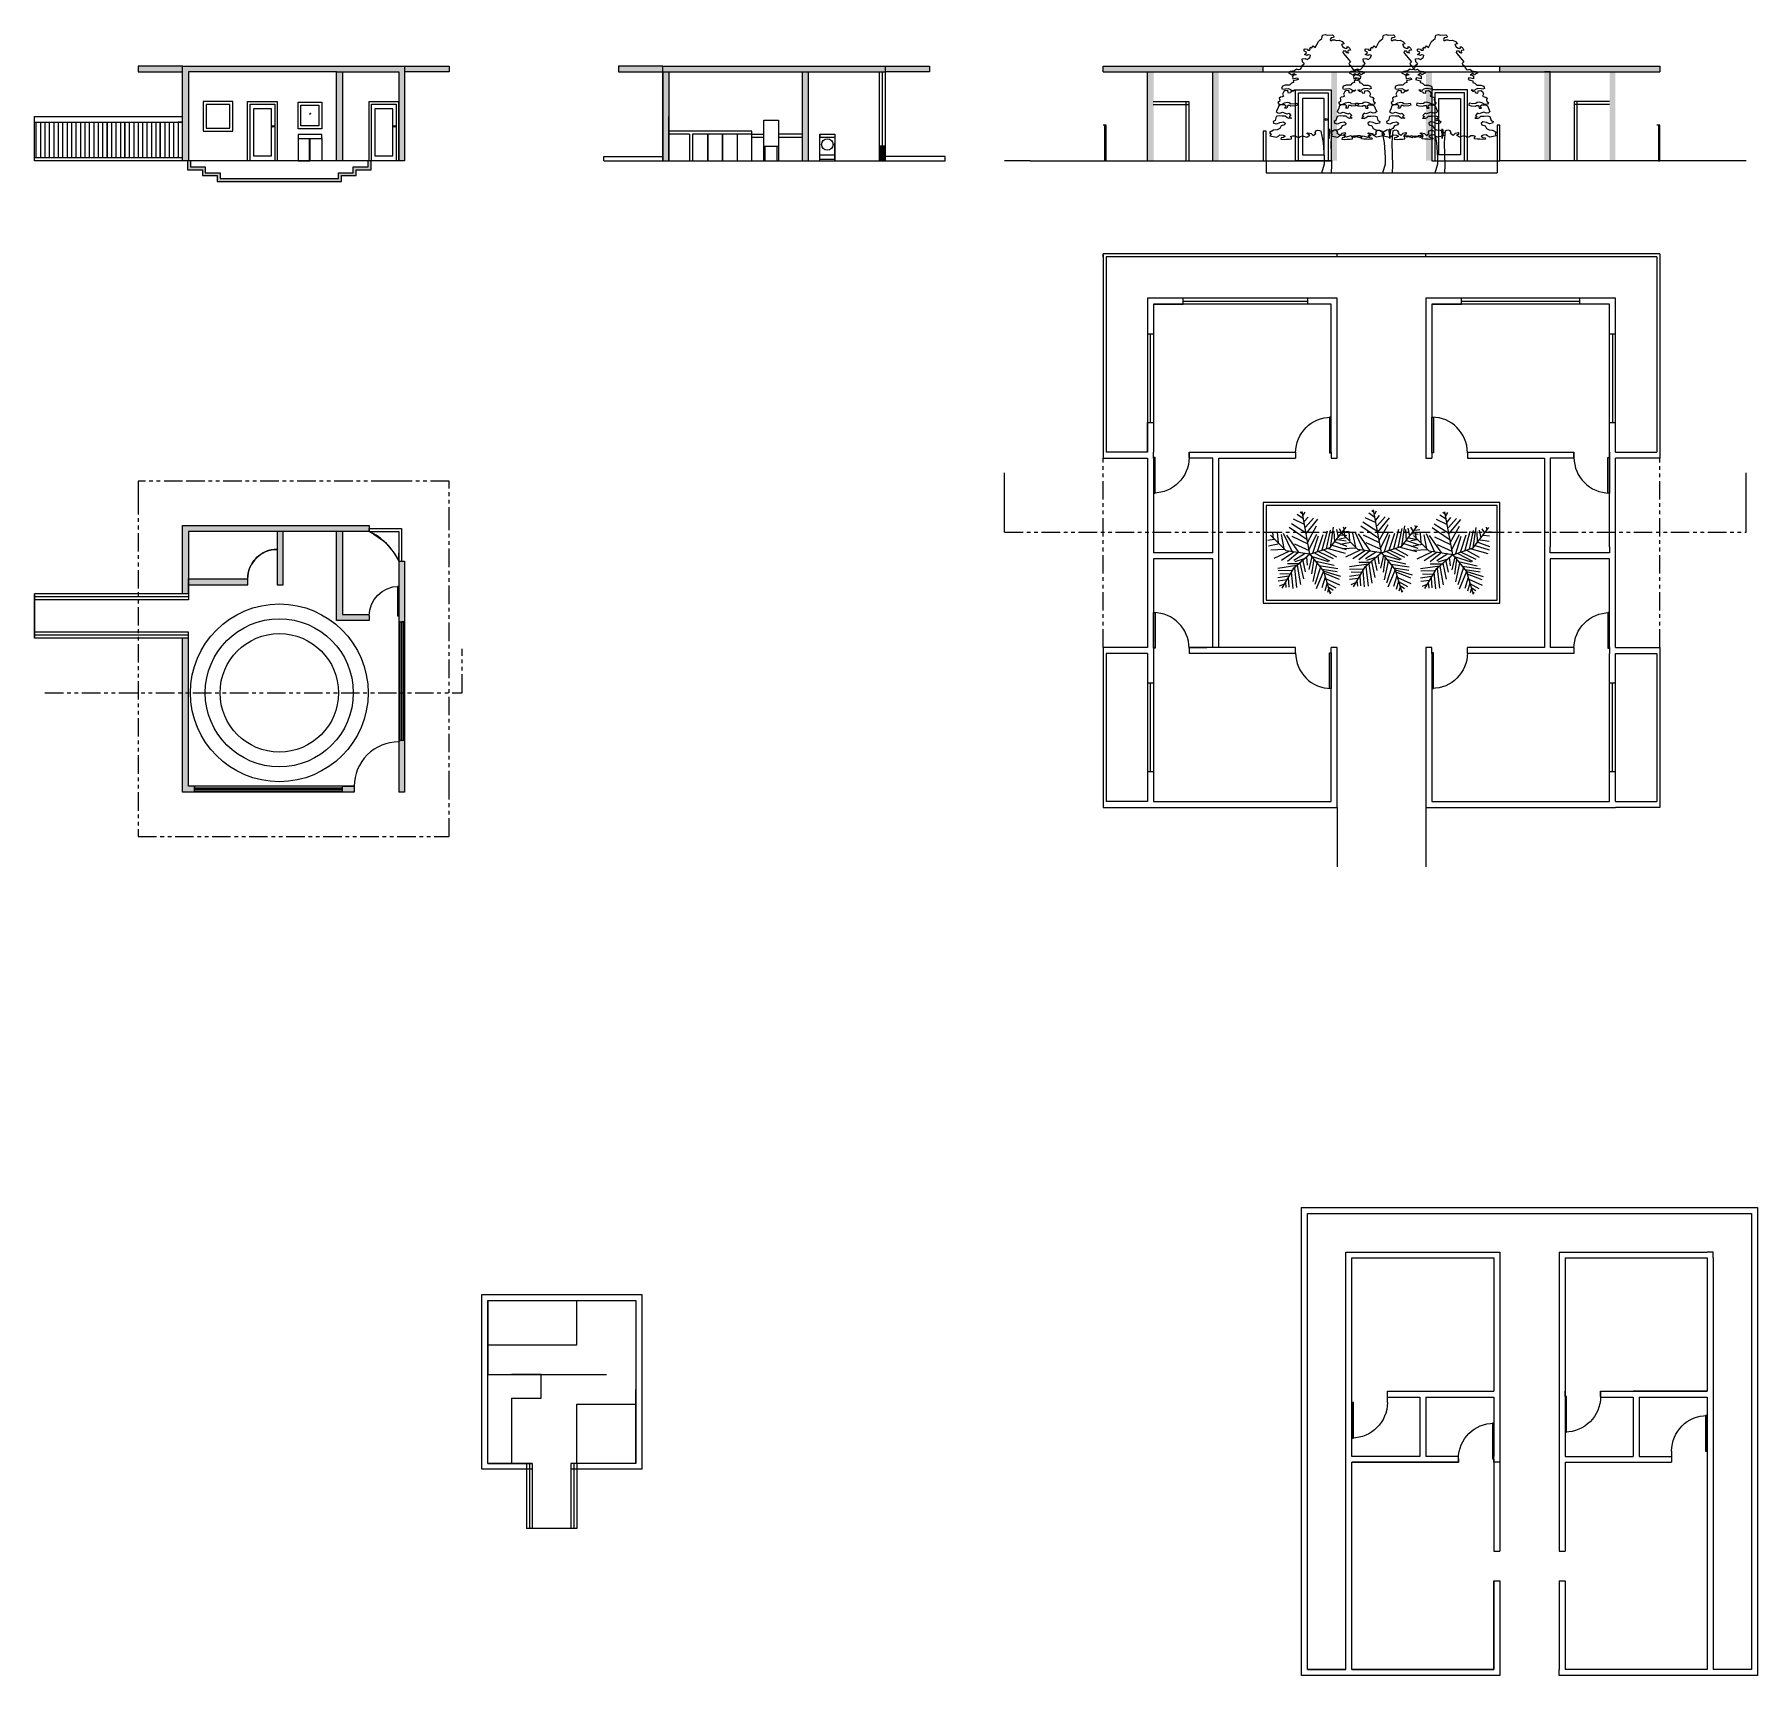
# Model space of a CAD drawing. Header units: metres. Extents: x 14 to 126, y -22 to 33.
# Drawn here: x 14.4 to 72.6, y -22.5 to 32.9 of the extents above; entities that cross this region are included whole.
import ezdxf

# ---------------------------------------------------------------- set-up
doc = ezdxf.new("R2010")
doc.units = ezdxf.units.M
doc.header["$MEASUREMENT"] = 0
doc.linetypes.add('PHANTOM2', pattern=[1.25, 0.625, -0.125, 0.125, -0.125, 0.125, -0.125])

# ---------------------------------------------------------------- blocks, each defined once
blk = doc.blocks.new('*U4')
for p, q in [((0, 0), (0, -6)), ((40, 0), (40, -6))]:
    blk.add_line(p, q)
blk.add_lwpolyline([(0, 0), (0, 40), (1.75, 40), (1.75, 0)], close=True)
blk.add_arc((0, 0), 40, 0, 90)
blk = doc.blocks.new('*U5')
for p, q in [((0, 0), (0, -4)), ((40, 0), (40, -4))]:
    blk.add_line(p, q)
blk.add_lwpolyline([(0, 0), (0, 40), (1.75, 40), (1.75, 0)], close=True)
blk.add_arc((0, 0), 40, 0, 90)
blk = doc.blocks.new('*U7')
for p, q in [((0, 0), (0, -6)), ((40, 0), (40, -6))]:
    blk.add_line(p, q)
blk.add_lwpolyline([(0, 0), (0, 40), (1.75, 40), (1.75, 0)], close=True)
blk.add_arc((0, 0), 40, 0, 90)
blk = doc.blocks.new('*U9')
blk.add_lwpolyline([(3.1, 0), (0.1, 0), (0.1, 72), (36.1, 72), (36.1, 0), (33.1, 0)])
for points in [[(33.1, 69), (33.1, 0), (3.1, 0), (3.1, 69)], [(29.1, 6), (29.1, 63), (7.1, 63), (7.1, 6)]]:
    blk.add_lwpolyline(points, close=True)
blk.add_circle((31.1, 42), 1)
blk = doc.blocks.new('*U11')
blk.add_lwpolyline([(3.1, 0), (0.1, 0), (0.1, 72), (36.1, 72), (36.1, 0), (33.1, 0)])
for points in [[(33.1, 69), (33.1, 0), (3.1, 0), (3.1, 69)], [(29.1, 6), (29.1, 63), (7.1, 63), (7.1, 6)]]:
    blk.add_lwpolyline(points, close=True)
blk.add_circle((31.1, 42), 1)
blk = doc.blocks.new('*U13')
for p, q in [((-7.288, 39.707), (-21.778, 46.673)), ((-8.737, 47.138), (-17.069, 52.711)), ((-10.186, 53.64), (-13.084, 55.962)), ((0, 0), (-10.5, 57)), ((-9.099, 51.782), (-6.563, 55.962)), ((-7.65, 43.423), (-2.578, 49.46)), ((-5.839, 35.992), (4.667, 48.067)), ((-5.114, 27.632), (10.463, 46.673)), ((-31.5, 4.5), (-52.5, 25.5)), ((-48.585, 21.131), (-49.309, 29.026)), ((-43.513, 28.561), (-42.427, 15.558)), ((-38.442, 26.239), (-34.819, 7.663)), ((-35.544, 28.097), (-24.314, 3.947)), ((-14.533, 2.09), (-30.834, 25.31)), ((-3.665, 19.273), (-27.574, 35.527)), ((-5.114, 28.097), (-24.676, 40.636)), ((-24.314, 23.917), (-2.941, 13.7)), ((-2.941, 16.486), (8.652, 37.85)), ((-1.129, 6.734), (9.014, 26.704)), ((3.942, 1.625), (11.187, 24.381)), ((10.101, 3.483), (17.708, 26.239)), ((16.259, 5.805), (23.142, 31.348)), ((22.055, 7.198), (27.489, 32.277)), ((27, 9), (48, 36)), ((27.127, 9.056), (31.112, 35.992)), ((31.836, 30.883), (32.561, 16.486)), ((35.096, 32.741), (37.27, 22.524)), ((38.719, 34.134), (41.979, 28.561)), ((40.53, 25.775), (48.862, 24.846)), ((43.791, 29.954), (51.036, 30.883)), ((44.153, 36.456), (45.239, 32.741)), ((-47.498, 19.737), (-55.83, 18.344)), ((-40.615, 13.7), (-55.105, 10.913)), ((-33.37, 6.269), (-52.207, 5.34)), ((-28.299, 3.483), (-47.86, -5.805)), ((-21.416, 3.018), (-38.079, -8.128)), ((0, 0), (-31.5, 4.5)), ((-15.982, 2.09), (-30.11, -9.521)), ((0, 0), (-22.5, -19.5)), ((-6.563, 1.161), (-21.416, -8.128)), ((-20.691, 13.7), (-1.129, 4.876)), ((0, 0), (27, 9)), ((0, 0), (18, -22.5)), ((6.478, 1.625), (26.04, -8.592)), ((11.187, 3.483), (30.749, -5.805)), ((18.07, 5.805), (35.096, -3.483)), ((24.229, 7.663), (46.688, 1.625)), ((29.662, 12.307), (48.137, 6.269)), ((33.285, 16.486), (48.862, 10.913)), ((36.183, 19.737), (48.137, 17.88)), ((-17.431, -15.094), (-42.789, -18.809)), ((-24.314, -21.596), (-42.427, -22.06)), ((-22.5, -19.5), (-37.5, -45)), ((-15.257, -12.772), (-30.11, -12.772)), ((-20.691, -18.345), (-17.793, -44.352)), ((-6.563, -5.805), (-19.967, -9.985)), ((-17.069, -15.094), (-12.721, -40.172)), ((-13.446, -11.378), (-8.737, -32.741)), ((-9.461, -8.592), (-6.201, -23.453)), ((-4.752, -3.483), (-3.665, -14.629)), ((2.493, -3.019), (-1.491, -20.202)), ((1.769, -2.555), (24.229, -9.521)), ((5.029, -6.27), (2.131, -25.775)), ((9.014, -11.378), (3.58, -35.992)), ((14.085, -16.951), (6.478, -40.172)), ((7.565, -9.056), (32.198, -14.629)), ((18.07, -22.524), (8.289, -45.745)), ((12.274, -15.094), (36.907, -18.809)), ((16.259, -19.738), (36.183, -22.989)), ((18, -22.5), (27, -52.5)), ((18.433, -22.524), (40.53, -29.026)), ((-28.299, -29.026), (-42.789, -31.348)), ((-30.834, -34.135), (-42.427, -35.528)), ((-34.457, -39.708), (-40.978, -42.494)), ((-26.849, -26.24), (-40.253, -25.775)), ((-32.646, -36.921), (-31.921, -44.352)), ((-29.023, -30.884), (-27.936, -43.887)), ((-25.038, -23.918), (-22.865, -45.281)), ((20.244, -30.419), (15.897, -44.816)), ((19.157, -25.311), (38.719, -33.206)), ((22.78, -37.85), (19.519, -48.532)), ((21.331, -32.741), (39.081, -40.636)), ((22.78, -38.314), (34.372, -44.816)), ((24.591, -45.745), (23.142, -50.854)), ((24.591, -43.423), (30.749, -47.603)), ((26.764, -49.925), (28.213, -50.854))]:
    blk.add_line(p, q)
blk = doc.blocks.new('*U15')
for p, q in [((-185.1152, 1008.5578), (-553.1612, 1185.4942)), ((-221.9198, 1197.3052), (-433.5526, 1338.8594)), ((-258.7244, 1362.456), (-332.3336, 1421.4348)), ((0, 0), (-266.7, 1447.8)), ((-231.1146, 1315.2628), (-166.7002, 1421.4348)), ((-194.31, 1102.9442), (-65.4812, 1256.284)), ((-148.3106, 914.1968), (118.5418, 1220.9018)), ((-129.8956, 701.8528), (265.7602, 1185.4942)), ((-800.1, 114.3), (-1333.5, 647.7)), ((-1234.059, 536.7274), (-1252.4486, 737.2604)), ((-1105.2302, 725.4494), (-1077.6458, 395.1732)), ((-976.4268, 666.4706), (-884.4026, 194.6402)), ((-902.8176, 713.6638), (-617.5756, 100.2538)), ((-369.1382, 53.086), (-783.1836, 642.874)), ((-93.091, 489.5342), (-700.3796, 902.3858)), ((-129.8956, 713.6638), (-626.7704, 1032.1544)), ((-617.5756, 607.4918), (-74.7014, 347.98)), ((-74.7014, 418.7444), (219.7608, 961.39)), ((-28.6766, 171.0436), (228.9556, 678.2816)), ((100.1268, 41.275), (284.1498, 619.2774)), ((256.5654, 88.4682), (449.7832, 666.4706)), ((412.9786, 147.447), (587.8068, 796.2392)), ((560.197, 182.8292), (698.2206, 819.8358)), ((685.8, 228.6), (1219.2, 914.4)), ((689.0258, 230.0224), (790.2448, 914.1968)), ((808.6344, 784.4282), (827.0494, 418.7444)), ((891.4384, 831.6214), (946.658, 572.1096)), ((983.4626, 867.0036), (1066.2666, 725.4494)), ((1029.462, 654.685), (1241.0948, 631.0884)), ((1112.2914, 760.8316), (1296.3144, 784.4282)), ((1121.4862, 925.9824), (1149.0706, 831.6214)), ((-1206.4492, 501.3198), (-1418.082, 465.9376)), ((-1031.621, 347.98), (-1399.667, 277.1902)), ((-847.598, 159.2326), (-1326.0578, 135.636)), ((-718.7946, 88.4682), (-1215.644, -147.447)), ((-543.9664, 76.6572), (-967.2066, -206.4512)), ((0, 0), (-800.1, 114.3)), ((-405.9428, 53.086), (-764.794, -241.8334)), ((0, 0), (-571.5, -495.3)), ((-166.7002, 29.4894), (-543.9664, -206.4512)), ((-525.5514, 347.98), (-28.6766, 123.8504)), ((0, 0), (685.8, 228.6)), ((0, 0), (457.2, -571.5)), ((164.5412, 41.275), (661.416, -218.2368)), ((284.1498, 88.4682), (781.0246, -147.447)), ((458.978, 147.447), (891.4384, -88.4682)), ((615.4166, 194.6402), (1185.8752, 41.275)), ((753.4148, 312.5978), (1222.6798, 159.2326)), ((845.439, 418.7444), (1241.0948, 277.1902)), ((919.0482, 501.3198), (1222.6798, 454.152)), ((-442.7474, -383.3876), (-1086.8406, -477.7486)), ((-617.5756, -548.5384), (-1077.6458, -560.324)), ((-571.5, -495.3), (-952.5, -1143)), ((-387.5278, -324.4088), (-764.794, -324.4088)), ((-525.5514, -465.963), (-451.9422, -1126.5408)), ((-166.7002, -147.447), (-507.1618, -253.619)), ((-433.5526, -383.3876), (-323.1134, -1020.3688)), ((-341.5284, -289.0012), (-221.9198, -831.6214)), ((-240.3094, -218.2368), (-157.5054, -595.7062)), ((-120.7008, -88.4682), (-93.091, -371.5766)), ((63.3222, -76.6826), (-37.8714, -513.1308)), ((44.9326, -64.897), (615.4166, -241.8334)), ((127.7366, -159.258), (54.1274, -654.685)), ((228.9556, -289.0012), (90.932, -914.1968)), ((357.759, -430.5554), (164.5412, -1020.3688)), ((192.151, -230.0224), (817.8292, -371.5766)), ((458.978, -572.1096), (210.5406, -1161.923)), ((311.7596, -383.3876), (937.4378, -477.7486)), ((412.9786, -501.3452), (919.0482, -583.9206)), ((457.2, -571.5), (685.8, -1333.5)), ((468.1982, -572.1096), (1029.462, -737.2604)), ((-718.7946, -737.2604), (-1086.8406, -796.2392)), ((-783.1836, -867.029), (-1077.6458, -902.4112)), ((-875.2078, -1008.5832), (-1040.8412, -1079.3476)), ((-681.9646, -666.496), (-1022.4262, -654.685)), ((-829.2084, -937.7934), (-810.7934, -1126.5408)), ((-737.1842, -784.4536), (-709.5744, -1114.7298)), ((-635.9652, -607.5172), (-580.771, -1150.1374)), ((514.1976, -772.6426), (403.7838, -1138.3264)), ((486.5878, -642.8994), (983.4626, -843.4324)), ((578.612, -961.39), (495.7826, -1232.7128)), ((541.8074, -831.6214), (992.6574, -1032.1544)), ((578.612, -973.1756), (873.0488, -1138.3264)), ((624.6114, -1161.923), (587.8068, -1291.6916)), ((624.6114, -1102.9442), (781.0246, -1209.1162)), ((679.8056, -1268.095), (716.6102, -1291.6916))]:
    blk.add_line(p, q)
blk = doc.blocks.new('*U16')
blk.add_lwpolyline([(3.1, 0), (0.1, 0), (0.1, 72), (36.1, 72), (36.1, 0), (33.1, 0)])
for points in [[(33.1, 69), (33.1, 0), (3.1, 0), (3.1, 69)], [(29.1, 6), (29.1, 63), (7.1, 63), (7.1, 6)]]:
    blk.add_lwpolyline(points, close=True)
blk.add_circle((31.1, 42), 1)
blk = doc.blocks.new('*U17')
blk.add_lwpolyline([(3.1, 0), (0.1, 0), (0.1, 72), (36.1, 72), (36.1, 0), (33.1, 0)])
for points in [[(33.1, 69), (33.1, 0), (3.1, 0), (3.1, 69)], [(29.1, 6), (29.1, 63), (7.1, 63), (7.1, 6)]]:
    blk.add_lwpolyline(points, close=True)
blk.add_circle((31.1, 42), 1)
blk = doc.blocks.new('TREE-11')
for p, q in [((-289, 9457), (-110, 9515)), ((-110, 9515), (45, 9457)), ((-1553, 8510), (-1481, 8525)), ((-1553, 8408), (-1553, 8510)), ((-1529, 8350), (-1553, 8408)), ((-1434, 8321), (-1529, 8350)), ((-1481, 8525), (-1350, 8496)), ((-1386, 8292), (-1434, 8321)), ((-1350, 8496), (-1302, 8423)), ((-1302, 8423), (-1159, 8438)), ((-1195, 8554), (-1088, 8641)), ((-1147, 8496), (-1195, 8554)), ((-1159, 8438), (-1147, 8496)), ((-1088, 8641), (-1040, 8583)), ((-1040, 8583), (-926, 8722)), ((-926, 8722), (-795, 8620)), ((-795, 8620), (-575, 9020)), ((-575, 9020), (-456, 9136)), ((-456, 9136), (-325, 9238)), ((-325, 9238), (-289, 9457)), ((45, 9457), (402, 9486)), ((295, 9282), (247, 9165)), ((247, 9165), (271, 9093)), ((271, 9093), (355, 9093)), ((474, 9296), (295, 9282)), ((355, 9093), (379, 9151)), ((379, 9151), (546, 9136)), ((402, 9486), (498, 9398)), ((498, 9398), (474, 9296)), ((546, 9136), (677, 9107)), ((677, 9107), (856, 9122)), ((856, 9122), (1058, 9020)), ((1201, 8874), (1022, 8831)), ((1022, 8831), (1118, 8656)), ((1058, 9020), (1201, 8874)), ((1118, 8656), (1213, 8598)), ((1130, 8365), (1118, 8263)), ((1309, 8365), (1130, 8365)), ((1213, 8598), (1344, 8554)), ((1380, 8248), (1309, 8365)), ((1344, 8554), (1428, 8598)), ((1368, 8671), (1487, 8656)), ((1428, 8598), (1368, 8671)), ((1487, 8408), (1428, 8321)), ((1428, 8321), (1511, 8234)), ((1487, 8656), (1571, 8569)), ((1642, 8423), (1487, 8408)), ((1571, 8569), (1642, 8423)), ((-1695, 7832), (-1493, 7853)), ((-1667, 7633), (-1695, 7832)), ((-1541, 8146), (-1410, 8234)), ((-1350, 8074), (-1541, 8146)), ((-1493, 7853), (-1325, 7791)), ((-1410, 8234), (-1386, 8292)), ((-1279, 8103), (-1350, 8074)), ((-1325, 7791), (-1225, 7894)), ((-1135, 8088), (-1279, 8103)), ((-1225, 7894), (-1191, 7894)), ((-1135, 8088), (-1191, 7894)), ((1118, 8263), (1189, 8176)), ((1189, 8176), (1273, 8059)), ((1273, 8059), (1635, 7633)), ((1511, 8234), (1380, 8248)), ((-336, 0), (336, 0))]:
    blk.add_line(p, q)
for points in [[(-1667, 7633), (-1560, 7525), (-1611, 7422), (-1711, 7361), (-1762, 7218), (-1862, 7095), (-1946, 7074), (-2081, 7115), (-2215, 7013), (-2349, 6992), (-2500, 6972), (-2618, 6890), (-2618, 6849), (-2550, 6828), (-2399, 6746), (-2265, 6828), (-2114, 6746), (-2215, 6726), (-2349, 6644), (-2332, 6459), (-2148, 6500), (-2013, 6521), (-1963, 6418), (-2114, 6377), (-2299, 6316), (-2282, 6213), (-2433, 6152), (-2567, 6029), (-2685, 6029), (-2853, 6029), (-3054, 5967), (-3104, 5804), (-2987, 5742), (-2869, 5763), (-2634, 5804), (-2483, 5722), (-2399, 5660), (-2181, 5701), (-2282, 5619), (-2467, 5558), (-2483, 5496), (-2634, 5476), (-2668, 5558), (-2651, 5640), (-2836, 5660), (-2953, 5578), (-3037, 5414), (-2970, 5271), (-3071, 5230), (-3188, 5189), (-3272, 5127), (-3239, 5004), (-3255, 4902), (-3373, 4820), (-3306, 4717), (-3121, 4697), (-2903, 4799), (-2718, 4861), (-2584, 4820), (-2500, 4758), (-2299, 4738), (-2047, 4779), (-2013, 4656), (-2181, 4594), (-2467, 4574), (-2550, 4635), (-2685, 4615), (-2735, 4451), (-2886, 4431), (-2853, 4513), (-2802, 4574), (-2903, 4676), (-3171, 4676), (-3306, 4594), (-3390, 4369), (-3473, 4205), (-3373, 4123), (-3239, 4103), (-3054, 4164), (-2853, 4103), (-2718, 4041), (-2618, 4103), (-2467, 3939), (-2584, 3836), (-2433, 3754), (-2618, 3734), (-2752, 3795), (-2853, 3898), (-3071, 3898), (-3272, 3918), (-3390, 3898), (-3473, 3857), (-3557, 3590), (-3692, 3529), (-3658, 3406), (-3440, 3365), (-3239, 3447), (-2987, 3508), (-2869, 3406), (-2903, 3303), (-3138, 3221), (-3239, 3037), (-3406, 2955), (-3658, 2935), (-3943, 2771), (-3826, 2668), (-3910, 2545), (-3692, 2484), (-3457, 2443), (-3306, 2525), (-3222, 2607), (-3004, 2586)], [(1635, 7633), (1528, 7525), (1578, 7422), (1679, 7361), (1729, 7218), (1830, 7095), (1914, 7074), (2048, 7115), (2182, 7013), (2316, 6992), (2467, 6972), (2585, 6890), (2585, 6849), (2518, 6828), (2367, 6746), (2233, 6828), (2081, 6746), (2182, 6726), (2316, 6644), (2300, 6459), (2115, 6500), (1981, 6521), (1930, 6418), (2081, 6377), (2266, 6316), (2249, 6213), (2400, 6152), (2535, 6029), (2652, 6029), (2820, 6029), (3021, 5967), (3072, 5804), (2954, 5742), (2837, 5763), (2602, 5804), (2451, 5722), (2367, 5660), (2149, 5701), (2249, 5619), (2434, 5558), (2451, 5496), (2602, 5476), (2635, 5558), (2619, 5640), (2803, 5660), (2921, 5578), (3005, 5414), (2937, 5271), (3038, 5230), (3156, 5189), (3239, 5127), (3206, 5004), (3223, 4902), (3340, 4820), (3273, 4717), (3088, 4697), (2870, 4799), (2686, 4861), (2551, 4820), (2467, 4758), (2266, 4738), (2014, 4779), (1981, 4656), (2149, 4594), (2434, 4574), (2518, 4635), (2652, 4615), (2702, 4451), (2853, 4431), (2820, 4513), (2770, 4574), (2870, 4676), (3139, 4676), (3273, 4594), (3357, 4369), (3441, 4205), (3340, 4123), (3206, 4103), (3021, 4164), (2820, 4103), (2686, 4041), (2585, 4103), (2434, 3939), (2551, 3836), (2400, 3754), (2585, 3734), (2719, 3795), (2820, 3898), (3038, 3898), (3239, 3918), (3357, 3898), (3441, 3857), (3525, 3590), (3659, 3529), (3625, 3406), (3407, 3365), (3206, 3447), (2954, 3508), (2837, 3406), (2870, 3303), (3105, 3221), (3206, 3037), (3374, 2955), (3625, 2935), (3911, 2771), (3793, 2668), (3877, 2545), (3659, 2484), (3424, 2443), (3273, 2525), (3189, 2607), (2971, 2586)], [(-3004, 2586), (-2869, 2504), (-2987, 2422), (-3138, 2402), (-3155, 2299), (-2936, 2279), (-2785, 2299), (-2584, 2299), (-2416, 2320), (-2416, 2422), (-2483, 2484), (-2332, 2545), (-2164, 2545), (-2064, 2463), (-1913, 2422), (-1829, 2484), (-1678, 2525), (-1376, 2443), (-1158, 2586), (-1359, 2689), (-1292, 2750), (-1074, 2689), (-939, 2566), (-755, 2689), (-805, 2771), (-738, 2873), (-620, 2935), (-486, 2914), (-379, 2869)], [(-336, 0), (-153, 607), (-153, 1042), (-219, 2073), (-379, 2869)], [(336, 0), (358, 526), (336, 1232), (314, 2073), (371, 2895)], [(2971, 2586), (2837, 2504), (2954, 2422), (3105, 2402), (3122, 2299), (2904, 2279), (2753, 2299), (2551, 2299), (2384, 2320), (2384, 2422), (2451, 2484), (2300, 2545), (2132, 2545), (2031, 2463), (1880, 2422), (1796, 2484), (1645, 2525), (1343, 2443), (1125, 2586), (1326, 2689), (1259, 2750), (1041, 2689), (907, 2566), (722, 2689), (772, 2771), (705, 2873), (588, 2935), (454, 2914), (346, 2869)]]:
    blk.add_lwpolyline(points)
blk.add_lwpolyline([(92, 2860), (158, 2344), (225, 2941), (136, 2996)], close=True)

msp = doc.modelspace()

# ---------------------------------------------------------------- hatches: boundary and pattern name
h = msp.add_hatch(color=256)
h.dxf.hatch_style = 1
h.paths.add_polyline_path([(28.446, 31.844), (26.946, 31.844), (26.946, 31.644), (28.446, 31.644)])
h.paths.add_polyline_path([(19.446, 31.844), (17.946, 31.844), (17.946, 31.644), (19.446, 31.644)])
h.paths.add_polyline_path([(35.672, 31.844), (34.172, 31.844), (34.172, 31.644), (35.672, 31.644)])
h.paths.add_polyline_path([(44.672, 31.844), (43.172, 31.844), (43.172, 31.644), (44.672, 31.644)])
h = msp.add_hatch(color=256)
h.dxf.hatch_style = 1
h.paths.add_polyline_path([(26.946, 31.844), (19.646, 31.844), (19.446, 31.844), (19.446, 31.644), (19.446, 28.644), (19.646, 28.644), (19.646, 31.144), (19.646, 31.644), (24.646, 31.644), (26.746, 31.644), (26.746, 28.644), (26.946, 28.644)])
h = msp.add_hatch(color=256)
h.dxf.hatch_style = 1
h.paths.add_polyline_path([(24.846, 31.644), (24.646, 31.644), (24.646, 28.644), (24.846, 28.644)])
h = msp.add_hatch(color=256)
h.dxf.hatch_style = 1
h.paths.add_polyline_path([(43.172, 31.844), (35.672, 31.844), (35.672, 31.644), (43.172, 31.644)])
h.paths.add_polyline_path([(40.572, 31.644), (40.372, 31.644), (40.372, 28.644), (40.572, 28.644)])
h.paths.add_polyline_path([(35.872, 31.644), (35.672, 31.644), (35.672, 28.644), (35.872, 28.644)])
h = msp.add_hatch(color=256)
h.dxf.hatch_style = 1
h.paths.add_polyline_path([(69.338, 31.844), (63.938, 31.844), (63.938, 31.644), (69.338, 31.644)])
h.paths.add_polyline_path([(55.938, 31.844), (50.538, 31.844), (50.538, 31.644), (50.638, 31.644), (55.938, 31.644)])
h = msp.add_hatch(color=256)
h.dxf.hatch_style = 1
h.paths.add_polyline_path([(52.238, 31.644), (52.038, 31.644), (52.038, 28.644), (52.238, 28.644)])
h.paths.add_polyline_path([(54.438, 31.644), (54.238, 31.644), (54.238, 28.644), (54.438, 28.644)])
h.paths.add_polyline_path([(67.838, 31.644), (67.638, 31.644), (67.638, 28.644), (67.838, 28.644)])
h.paths.add_polyline_path([(65.638, 31.644), (65.438, 31.644), (65.438, 28.644), (65.638, 28.644)])
h = msp.add_hatch(color=256)
h.dxf.hatch_style = 1
h.paths.add_polyline_path([(58.438, 31.644), (58.238, 31.644), (58.238, 28.644), (58.438, 28.644)])
h.paths.add_polyline_path([(61.638, 31.644), (61.438, 31.644), (61.438, 28.644), (61.638, 28.644)])
h = msp.add_hatch(color=256)
h.dxf.hatch_style = 1
h.paths.add_polyline_path([(43.172, 29.144), (42.972, 29.144), (42.972, 28.644), (43.172, 28.644)])
h = msp.add_hatch(color=256)
h.dxf.hatch_style = 1
h.paths.add_polyline_path([(24.814, 28.144), (25.314, 28.144), (25.314, 28.344), (25.814, 28.344), (25.814, 28.644), (25.745, 28.644), (25.714, 28.644), (25.714, 28.444), (25.214, 28.444), (25.214, 28.244), (24.714, 28.244), (24.714, 28.044), (22.714, 28.044), (20.714, 28.044), (20.714, 28.244), (20.215, 28.244), (20.215, 28.444), (19.715, 28.444), (19.715, 28.644), (19.615, 28.644), (19.615, 28.344), (20.115, 28.344), (20.115, 28.144), (20.614, 28.144), (20.614, 27.944), (22.714, 27.944), (24.814, 27.944)])
h = msp.add_hatch(color=256)
h.dxf.hatch_style = 1
h.paths.add_polyline_path([(19.646, 12.526), (19.446, 12.526), (19.446, 10.681), (19.646, 10.681)])
h.paths.add_polyline_path([(19.646, 10.681), (19.446, 10.681), (19.446, 7.326), (19.846, 7.326), (19.846, 7.526), (19.646, 7.526)])
h.paths.add_polyline_path([(25.246, 7.526), (24.846, 7.526), (24.846, 7.326), (25.246, 7.326)])
h.paths.add_polyline_path([(26.946, 9.076), (26.746, 9.076), (26.746, 9.026), (26.746, 7.526), (26.746, 7.326), (26.946, 7.326)])
h.paths.add_polyline_path([(26.946, 15.126), (26.746, 15.126), (26.746, 13.326), (26.746, 13.276), (26.746, 13.126), (26.746, 13.076), (26.946, 13.076)])
h.paths.add_polyline_path([(25.747, 13.326), (24.846, 13.326), (24.846, 16.126), (24.646, 16.126), (24.646, 13.126), (25.745, 13.126), (25.745, 13.276, -0.012495)])
h.paths.add_polyline_path([(25.746, 16.326), (19.446, 16.326), (19.446, 14.026), (19.646, 14.026), (19.646, 14.526), (19.646, 15.026), (19.646, 16.126), (25.746, 16.126), (25.746, 16.226)])
h.paths.add_polyline_path([(22.846, 16.126), (22.646, 16.126), (22.646, 14.526), (22.646, 14.326), (22.846, 14.326)], flags=17)
h.paths.add_polyline_path([(21.646, 14.526), (19.646, 14.526), (19.646, 14.326), (21.646, 14.326)], flags=17)

# ---------------------------------------------------------------- linework, layer by layer
for p, q in [((19.446, 31.844), (17.946, 31.844)), ((17.946, 31.844), (17.946, 31.644)), ((17.946, 31.644), (19.446, 31.644)), ((24.846, 31.644), (24.846, 28.644)), ((26.946, 31.844), (28.446, 31.844)), ((28.446, 31.644), (26.946, 31.644)), ((28.446, 31.844), (28.446, 31.644)), ((35.672, 31.844), (34.172, 31.844)), ((34.172, 31.844), (34.172, 31.644)), ((34.172, 31.644), (35.872, 31.644)), ((35.672, 28.644), (35.672, 31.844)), ((35.672, 31.844), (43.172, 31.844)), ((35.672, 31.644), (35.672, 28.644)), ((35.672, 28.644), (35.672, 31.644)), ((35.672, 31.644), (43.172, 31.644)), ((35.872, 31.644), (35.872, 28.644)), ((40.372, 31.644), (40.372, 28.644)), ((40.572, 31.644), (40.572, 28.644)), ((42.972, 31.644), (42.972, 28.644)), ((43.072, 31.644), (43.072, 29.144)), ((43.172, 31.844), (43.172, 28.644)), ((43.172, 31.844), (44.672, 31.844)), ((44.672, 31.644), (43.172, 31.644)), ((44.672, 31.844), (44.672, 31.644)), ((50.538, 31.644), (50.538, 31.844)), ((50.538, 31.844), (63.938, 31.844)), ((50.538, 31.644), (50.638, 31.644)), ((50.638, 31.644), (63.938, 31.644)), ((52.038, 28.644), (52.038, 31.644)), ((54.238, 28.644), (54.238, 31.644)), ((54.238, 31.644), (54.438, 31.644)), ((55.938, 31.644), (55.938, 31.844)), ((63.938, 31.644), (63.938, 31.844)), ((63.938, 31.844), (69.338, 31.844)), ((63.938, 31.644), (69.338, 31.644)), ((65.638, 31.644), (65.438, 31.644)), ((65.438, 31.644), (65.638, 31.644)), ((65.638, 28.644), (65.638, 31.644)), ((67.638, 31.644), (67.838, 31.644)), ((69.238, 31.644), (69.338, 31.644)), ((69.338, 31.844), (69.338, 31.644)), ((52.226, 30.544), (53.426, 30.544)), ((53.326, 30.644), (53.326, 28.644)), ((54.238, 28.644), (54.238, 30.644)), ((67.639, 30.644), (66.439, 30.644)), ((66.439, 30.644), (66.439, 28.644)), ((67.639, 30.544), (66.439, 30.544)), ((66.539, 30.644), (66.539, 28.644)), ((14.496, 29.944), (14.496, 28.744)), ((14.646, 29.944), (14.646, 28.744)), ((14.796, 29.944), (14.796, 28.744)), ((14.946, 29.944), (14.946, 28.744)), ((15.096, 29.944), (15.096, 28.744)), ((15.246, 29.944), (15.246, 28.744)), ((15.396, 29.944), (15.396, 28.744)), ((15.546, 29.944), (15.546, 28.744)), ((15.696, 29.944), (15.696, 28.744)), ((15.846, 29.944), (15.846, 28.744)), ((15.996, 29.944), (15.996, 28.744)), ((16.146, 29.944), (16.146, 28.744)), ((16.296, 29.944), (16.296, 28.744)), ((16.446, 29.944), (16.446, 28.744)), ((16.596, 29.944), (16.596, 28.744)), ((16.746, 29.944), (16.746, 28.744)), ((17.046, 29.944), (17.046, 28.744)), ((17.196, 29.944), (17.196, 28.744)), ((17.346, 29.944), (17.346, 28.744)), ((17.646, 29.944), (17.646, 28.744)), ((17.796, 29.944), (17.796, 28.744)), ((17.946, 29.944), (17.946, 28.744)), ((18.096, 29.944), (18.096, 28.744)), ((18.246, 29.944), (18.246, 28.744)), ((18.396, 29.944), (18.396, 28.744)), ((18.546, 29.944), (18.546, 28.744)), ((18.846, 29.944), (18.846, 28.744)), ((18.996, 29.944), (18.996, 28.744)), ((19.146, 29.944), (19.146, 28.744)), ((23.778, 30.247), (23.727, 30.214)), ((23.783, 30.239), (23.732, 30.206)), ((35.872, 28.644), (35.872, 30.144)), ((35.872, 28.644), (35.872, 29.944)), ((39.072, 29.144), (39.072, 30.014)), ((39.072, 30.014), (39.572, 30.014)), ((39.572, 30.014), (39.572, 29.144)), ((50.638, 29.844), (50.538, 29.844)), ((50.588, 29.844), (50.588, 28.644)), ((50.638, 28.644), (50.638, 29.844)), ((63.938, 29.844), (63.838, 29.844)), ((63.838, 29.844), (63.838, 28.244)), ((63.938, 28.644), (63.938, 29.844)), ((69.338, 29.844), (69.238, 29.844)), ((69.288, 29.844), (69.288, 28.644)), ((69.338, 28.644), (69.338, 29.844)), ((23.736, 28.644), (23.736, 29.394)), ((23.756, 28.644), (23.756, 29.394)), ((36.672, 29.644), (35.872, 29.644)), ((36.572, 29.544), (35.872, 29.544)), ((36.572, 29.544), (36.572, 28.644)), ((38.672, 29.644), (36.672, 29.644)), ((36.672, 29.544), (36.672, 28.644)), ((38.672, 29.544), (36.672, 29.544)), ((37.172, 29.544), (37.172, 28.644)), ((37.182, 29.544), (37.182, 28.644)), ((37.672, 29.544), (37.672, 28.644)), ((37.682, 29.544), (37.682, 28.644)), ((38.172, 29.544), (38.172, 28.644)), ((38.182, 29.544), (38.182, 28.644)), ((38.672, 28.644), (38.672, 29.644)), ((38.672, 28.644), (38.672, 29.544)), ((38.672, 29.544), (39.072, 29.544)), ((38.672, 29.444), (39.072, 29.444)), ((39.072, 28.644), (39.072, 29.144)), ((39.072, 29.144), (39.572, 29.144)), ((39.122, 28.644), (39.122, 29.144)), ((39.522, 29.144), (39.522, 28.644)), ((40.372, 29.544), (39.572, 29.544)), ((39.572, 29.444), (40.372, 29.444)), ((39.572, 29.144), (39.572, 28.644)), ((40.972, 29.544), (40.972, 29.444)), ((40.972, 29.444), (41.472, 29.444)), ((40.972, 29.444), (41.222, 29.444)), ((41.472, 28.644), (41.472, 29.244)), ((43.172, 29.144), (42.972, 29.144)), ((43.172, 28.644), (43.172, 29.144)), ((56.038, 29.644), (55.938, 29.644)), ((55.938, 29.644), (55.938, 28.644)), ((56.038, 28.644), (56.038, 29.644)), ((33.672, 28.644), (33.672, 28.794)), ((33.672, 28.644), (33.672, 28.794)), ((33.672, 28.794), (35.672, 28.794)), ((33.672, 28.644), (45.196, 28.644)), ((38.672, 28.644), (39.072, 28.644)), ((40.572, 28.644), (40.972, 28.644)), ((40.972, 28.644), (40.972, 28.844)), ((40.972, 28.844), (41.472, 28.844)), ((41.472, 28.694), (40.972, 28.694)), ((41.472, 28.644), (41.472, 28.694)), ((41.472, 28.644), (41.472, 28.644)), ((45.196, 28.794), (43.172, 28.794)), ((45.196, 28.644), (45.196, 28.794)), ((45.196, 28.644), (45.196, 28.794)), ((48.072, 28.644), (47.208, 28.644)), ((48.072, 28.644), (55.938, 28.644)), ((55.938, 28.644), (58.238, 28.644)), ((56.038, 28.644), (56.038, 28.444)), ((61.637, 28.644), (63.938, 28.644)), ((69.338, 28.644), (63.938, 28.644)), ((69.288, 28.644), (69.338, 28.644)), ((72.253, 28.644), (69.338, 28.644)), ((56.038, 28.444), (56.038, 28.244)), ((56.038, 28.244), (63.838, 28.244)), ((52.038, 25.508), (50.538, 25.508)), ((50.538, 25.508), (50.538, 18.608)), ((50.538, 25.408), (50.538, 25.508)), ((50.638, 25.408), (50.638, 18.808)), ((61.438, 25.408), (50.638, 25.408)), ((58.438, 25.508), (52.038, 25.508)), ((69.338, 25.508), (58.438, 25.508)), ((58.438, 25.408), (58.438, 25.508)), ((61.438, 25.408), (61.438, 25.508)), ((69.238, 25.408), (61.438, 25.408)), ((53.238, 23.808), (53.238, 24.008)), ((53.238, 23.908), (57.438, 23.908)), ((58.438, 24.008), (57.438, 24.008)), ((57.438, 24.008), (57.438, 23.808)), ((62.638, 23.808), (62.638, 24.008)), ((62.638, 23.908), (66.638, 23.908)), ((66.638, 23.808), (66.638, 24.008)), ((52.238, 23.808), (53.238, 23.808)), ((61.638, 23.808), (62.638, 23.808)), ((67.638, 23.808), (66.638, 23.808)), ((52.038, 22.808), (52.238, 22.808)), ((52.138, 19.808), (52.138, 22.808)), ((67.638, 22.808), (67.838, 22.808)), ((67.738, 22.808), (67.738, 19.808)), ((52.038, 18.808), (52.038, 19.808)), ((52.038, 19.808), (52.238, 19.808)), ((67.638, 18.808), (67.638, 19.808)), ((67.638, 19.808), (67.838, 19.808)), ((52.038, 18.808), (50.638, 18.808)), ((52.238, 18.608), (52.238, 18.808)), ((53.438, 18.808), (53.438, 18.608)), ((57.038, 18.808), (57.038, 18.608)), ((58.238, 18.808), (58.238, 18.608)), ((61.638, 18.808), (61.638, 18.608)), ((62.838, 18.808), (62.838, 18.608)), ((66.438, 18.808), (66.438, 18.608)), ((67.638, 18.808), (67.638, 18.608)), ((67.838, 18.808), (69.238, 18.808)), ((47.208, 16.108), (47.208, 18.108)), ((50.538, 18.608), (52.038, 18.608)), ((72.253, 16.108), (72.253, 18.108)), ((28.446, 16.326), (28.446, 16.326)), ((65.638, 15.408), (65.638, 15.608)), ((67.638, 15.408), (65.638, 15.408)), ((67.638, 15.608), (67.638, 15.408)), ((26.746, 15.126), (26.946, 15.126)), ((19.646, 13.926), (14.446, 13.926)), ((26.896, 13.076), (26.896, 9.076)), ((19.646, 12.626), (14.446, 12.626)), ((19.446, 12.526), (14.446, 12.526)), ((19.646, 12.526), (19.446, 12.526)), ((19.646, 7.526), (19.646, 12.526)), ((52.038, 12.208), (50.538, 12.208)), ((52.038, 12.008), (50.638, 12.008)), ((52.238, 12.208), (52.238, 12.008)), ((52.238, 12.008), (52.238, 11.008)), ((53.438, 12.208), (54.038, 12.208)), ((53.438, 12.208), (53.438, 12.008)), ((57.038, 12.008), (57.038, 12.208)), ((58.238, 12.008), (58.238, 12.208)), ((61.638, 12.008), (61.638, 12.208)), ((62.838, 12.008), (62.838, 12.208)), ((66.438, 12.208), (66.438, 12.008)), ((67.638, 12.208), (67.638, 12.008)), ((67.838, 12.208), (69.338, 12.208)), ((67.838, 12.008), (69.238, 12.008)), ((52.238, 11.008), (52.038, 11.008)), ((52.138, 8.008), (52.138, 11.008)), ((67.838, 11.008), (67.638, 11.008)), ((67.738, 8.008), (67.738, 11.008)), ((52.238, 8.008), (52.038, 8.008)), ((52.238, 8.008), (52.138, 8.008)), ((67.838, 8.008), (67.638, 8.008)), ((67.838, 7.008), (67.838, 8.008)), ((19.846, 7.426), (24.846, 7.426)), ((19.846, 7.376), (24.846, 7.376)), ((26.746, 7.526), (26.746, 7.326)), ((52.038, 7.008), (50.638, 7.008)), ((67.838, 7.008), (69.238, 7.008)), ((58.438, 6.808), (58.438, 4.808)), ((61.438, 6.808), (61.438, 4.808)), ((58.936, -6.9), (58.936, -6.9)), ((58.736, -8.4), (58.736, -8.2)), ((58.736, -8.2), (58.936, -8.2)), ((58.736, -22.3), (58.736, -8.4)), ((58.736, -8.4), (58.736, -8.4)), ((58.936, -8.2), (63.936, -8.2)), ((58.936, -8.4), (63.736, -8.4)), ((58.936, -13.1), (58.936, -8.4)), ((63.736, -8.4), (63.736, -12.9)), ((63.936, -8.2), (63.936, -15.3)), ((65.936, -8.2), (65.936, -18.3)), ((65.936, -8.2), (70.936, -8.2)), ((66.136, -8.4), (66.136, -12.9)), ((66.136, -8.4), (70.936, -8.4)), ((71.136, -8.2), (70.936, -8.2)), ((70.936, -8.2), (70.936, -8.2)), ((70.936, -8.4), (70.936, -12.9)), ((71.136, -8.4), (71.136, -8.2)), ((71.136, -8.4), (71.136, -22.3)), ((72.436, -8.4), (72.436, -8.4)), ((72.436, -8.4), (72.436, -8.4)), ((29.759, -9.837), (29.759, -11.337)), ((32.759, -11.337), (32.759, -9.837)), ((29.759, -11.337), (32.759, -11.337)), ((29.759, -11.337), (29.759, -11.337)), ((29.759, -11.337), (29.759, -12.337)), ((29.759, -12.337), (30.559, -12.337)), ((29.759, -12.337), (33.759, -12.337)), ((31.559, -12.337), (30.559, -12.337)), ((31.559, -13.137), (31.559, -12.337)), ((30.559, -13.137), (30.559, -15.337)), ((30.559, -13.137), (31.559, -13.137)), ((30.559, -13.137), (31.559, -13.137)), ((32.759, -15.337), (32.759, -13.337)), ((32.759, -13.337), (34.759, -13.337)), ((34.759, -15.337), (34.759, -12.837)), ((58.936, -15.1), (58.936, -13.1)), ((58.936, -15.1), (58.936, -13.1)), ((60.136, -12.9), (63.736, -12.9)), ((60.136, -12.9), (61.436, -12.9)), ((60.136, -13.1), (60.136, -12.9)), ((60.136, -13.1), (61.236, -13.1)), ((61.236, -13.1), (61.236, -15.1)), ((61.436, -13.1), (61.436, -15.1)), ((61.436, -13.1), (63.736, -13.1)), ((63.736, -13.1), (63.736, -15.1)), ((66.136, -12.9), (66.136, -13.1)), ((66.136, -13.1), (66.136, -15.1)), ((67.336, -12.9), (70.936, -12.9)), ((67.336, -12.9), (67.336, -13.1)), ((67.336, -13.1), (68.436, -13.1)), ((70.936, -12.9), (68.436, -12.9)), ((68.436, -13.1), (68.436, -15.1)), ((68.636, -13.1), (68.636, -15.1)), ((68.636, -13.1), (70.936, -13.1)), ((70.936, -13.1), (70.936, -15.1)), ((61.236, -15.1), (58.936, -15.1)), ((62.536, -15.1), (61.436, -15.1)), ((62.536, -15.3), (62.536, -15.1)), ((63.736, -15.3), (63.736, -15.1)), ((66.136, -15.1), (68.436, -15.1)), ((68.636, -15.1), (69.736, -15.1)), ((69.736, -15.1), (69.736, -15.3)), ((70.936, -15.1), (70.936, -15.3)), ((29.759, -15.337), (31.259, -15.337)), ((29.759, -15.337), (30.559, -15.337)), ((31.059, -15.337), (31.059, -15.537)), ((31.059, -15.537), (31.059, -17.537)), ((31.159, -15.337), (31.159, -15.537)), ((31.159, -15.537), (31.159, -17.537)), ((31.259, -15.337), (31.259, -15.537)), ((31.259, -15.537), (31.259, -17.537)), ((32.559, -15.337), (32.559, -15.537)), ((32.559, -15.537), (32.559, -17.537)), ((32.659, -15.337), (32.659, -15.537)), ((32.659, -15.537), (32.659, -17.537)), ((32.759, -15.337), (32.759, -15.537)), ((32.759, -15.537), (32.759, -17.537)), ((58.936, -22.3), (58.936, -15.3)), ((58.936, -22.3), (58.936, -15.3)), ((58.936, -15.3), (62.536, -15.3)), ((62.536, -15.3), (58.936, -15.3)), ((63.936, -15.3), (63.736, -15.3)), ((63.736, -15.3), (63.736, -18.3)), ((63.936, -15.3), (63.936, -18.3)), ((66.136, -15.3), (69.736, -15.3)), ((66.136, -15.3), (66.136, -18.3)), ((70.936, -15.3), (70.936, -22.3)), ((32.759, -17.537), (31.059, -17.537)), ((63.736, -18.3), (63.936, -18.3)), ((65.936, -18.3), (66.136, -18.3)), ((63.736, -22.3), (63.736, -19.3)), ((63.736, -19.3), (63.936, -19.3)), ((63.736, -19.3), (63.736, -22.3)), ((63.936, -19.3), (63.936, -22.3)), ((65.936, -19.3), (65.936, -22.3)), ((65.936, -19.3), (66.136, -19.3)), ((66.136, -19.3), (66.136, -22.3)), ((57.436, -22.3), (58.736, -22.3)), ((58.936, -22.3), (63.736, -22.3)), ((63.936, -22.3), (63.936, -22.5)), ((65.936, -22.5), (65.936, -22.3))]:
    msp.add_line(p, q)
at = {"linetype": 'PHANTOM2'}
for p, q in [((50.538, 12.208), (50.538, 18.608)), ((69.338, 12.208), (69.338, 18.608)), ((47.208, 16.108), (72.253, 16.108))]:
    msp.add_line(p, q, dxfattribs=at)
for points in [[(19.446, 28.644), (19.446, 31.644), (19.446, 31.844), (19.646, 31.844), (26.946, 31.844), (26.946, 28.644), (19.715, 28.644), (19.715, 28.444), (20.215, 28.444), (20.215, 28.244), (20.714, 28.244), (20.714, 28.044), (22.714, 28.044), (24.714, 28.044), (24.714, 28.244), (25.214, 28.244), (25.214, 28.444), (25.714, 28.444), (25.714, 28.644)], [(24.646, 28.644), (24.646, 31.644), (19.646, 31.644), (19.646, 31.144), (19.646, 28.644)], [(24.646, 31.644), (26.746, 31.644), (26.746, 28.644)], [(52.226, 30.644), (53.426, 30.644), (53.426, 28.644)], [(19.715, 28.644), (14.446, 28.644), (14.446, 30.144), (19.446, 30.144)], [(19.446, 28.744), (14.446, 28.744), (14.446, 29.944), (19.446, 29.944), (19.296, 29.944), (19.296, 28.744)], [(24.146, 29.394), (24.146, 29.529), (23.346, 29.529), (23.346, 29.394), (23.346, 28.644), (23.746, 28.644), (22.846, 28.644)], [(23.346, 29.394), (24.146, 29.394), (24.146, 28.644)], [(40.972, 28.644), (40.972, 29.544), (41.472, 29.544), (41.472, 28.644)], [(19.615, 28.644), (19.615, 28.344), (20.115, 28.344), (20.115, 28.144), (20.614, 28.144), (20.614, 27.944), (22.714, 27.944), (24.814, 27.944), (24.814, 28.144), (25.314, 28.144), (25.314, 28.344), (25.814, 28.344), (25.814, 28.644)], [(69.338, 25.508), (69.338, 20.108), (69.338, 18.608), (67.838, 18.608)], [(69.238, 25.408), (69.238, 20.108), (69.238, 18.808)], [(52.038, 24.008), (52.038, 18.808)], [(58.238, 18.608), (58.438, 18.608), (58.438, 24.008), (52.038, 24.008)], [(67.838, 18.808), (67.838, 24.008), (61.438, 24.008), (61.438, 18.608), (61.638, 18.608)], [(58.238, 18.808), (58.238, 23.808), (52.238, 23.808), (52.238, 18.808)], [(67.638, 18.808), (67.638, 23.808), (61.638, 23.808), (61.638, 18.808)], [(53.438, 18.808), (57.038, 18.808)], [(62.838, 18.808), (66.438, 18.808)], [(52.038, 18.608), (52.038, 15.408)], [(52.238, 18.608), (52.238, 15.408)], [(54.238, 18.608), (53.438, 18.608)], [(54.238, 15.408), (54.238, 18.608)], [(54.438, 15.408), (54.438, 18.608)], [(54.438, 18.608), (57.038, 18.608)], [(62.838, 18.608), (65.438, 18.608)], [(65.438, 18.608), (65.438, 15.408)], [(65.638, 18.608), (65.638, 15.608)], [(66.438, 18.608), (65.638, 18.608)], [(67.638, 15.608), (67.638, 18.608)], [(67.838, 12.208), (67.838, 15.408), (67.838, 18.608)], [(25.746, 16.126), (19.646, 16.126), (19.646, 14.026), (19.646, 14.526), (21.646, 14.526)], [(25.745, 13.126), (24.646, 13.126), (24.646, 16.126), (22.646, 16.126), (22.646, 14.526), (22.646, 14.326), (22.846, 14.326), (22.846, 16.126)], [(24.846, 16.126), (24.846, 13.326), (25.745, 13.326)], [(25.746, 16.226), (25.746, 16.126), (25.746, 16.226), (26.746, 16.226), (26.846, 16.226), (26.846, 15.126)], [(25.768, 16.126), (26.746, 16.126), (26.746, 15.149), (26.746, 15.399)], [(52.038, 15.408), (52.038, 12.208)], [(54.238, 15.408), (52.238, 15.408)], [(54.238, 12.208), (54.238, 15.208), (52.238, 15.208), (52.238, 12.208)], [(54.438, 12.208), (54.438, 15.408)], [(65.438, 15.408), (65.438, 12.208)], [(67.638, 12.208), (67.638, 15.208), (65.638, 15.208), (65.638, 12.208)], [(19.646, 15.026), (19.646, 13.826), (14.446, 13.826)], [(26.946, 15.126), (26.946, 7.326), (26.746, 7.326)], [(26.746, 15.126), (26.746, 7.526)], [(19.646, 14.026), (19.446, 14.026), (14.446, 14.026)], [(26.746, 13.076), (26.946, 13.076), (26.846, 13.076), (26.846, 9.076)], [(26.946, 9.076), (26.746, 9.076), (26.796, 9.076), (26.796, 13.076)], [(24.846, 7.326), (24.846, 7.526), (25.246, 7.526), (25.246, 7.326), (19.446, 7.326), (19.446, 12.526)], [(50.538, 12.208), (50.538, 8.308), (50.538, 6.808), (52.038, 6.808)], [(50.638, 12.008), (50.638, 8.308), (50.638, 7.008)], [(52.038, 6.808), (58.438, 6.808), (58.438, 12.208), (58.238, 12.208)], [(52.038, 12.008), (52.038, 7.008)], [(52.238, 12.008), (52.238, 7.008), (58.238, 7.008), (58.238, 12.008)], [(54.238, 12.208), (53.438, 12.208)], [(57.038, 12.008), (53.438, 12.008)], [(57.038, 12.208), (54.238, 12.208)], [(61.638, 12.208), (61.438, 12.208), (61.438, 6.808), (67.838, 6.808)], [(61.638, 12.008), (61.638, 7.008), (67.638, 7.008), (67.638, 12.008)], [(65.438, 12.208), (62.838, 12.208)], [(66.438, 12.008), (62.838, 12.008)], [(66.438, 12.208), (65.638, 12.208)], [(69.338, 12.208), (69.338, 8.308), (69.338, 6.808), (67.838, 6.808)], [(67.838, 7.008), (67.838, 12.008)], [(69.238, 12.008), (69.238, 8.308), (69.238, 7.008)], [(19.846, 7.326), (19.846, 7.526), (19.846, 7.476), (24.846, 7.476)], [(63.936, -22.5), (57.236, -22.5), (57.236, -6.7), (72.636, -6.7), (72.636, -22.5), (65.936, -22.5)], [(58.736, -22.3), (57.436, -22.3), (57.436, -6.9), (72.436, -6.9), (72.436, -22.3), (71.136, -22.3)], [(31.259, -15.537), (29.559, -15.537), (29.559, -9.637), (34.959, -9.637), (34.959, -15.537), (32.559, -15.537)], [(31.259, -15.337), (29.759, -15.337), (29.759, -9.837), (34.759, -9.837), (34.759, -15.337), (32.559, -15.337)], [(63.736, -22.3), (58.936, -22.3)], [(70.936, -22.3), (66.136, -22.3)]]:
    msp.add_lwpolyline(points)
for points in [[(21.146, 29.644), (21.146, 30.644), (20.146, 30.644), (20.146, 29.644)], [(21.046, 29.744), (21.046, 30.544), (20.246, 30.544), (20.246, 29.744)], [(23.346, 29.729), (23.346, 30.629), (24.146, 30.629), (24.146, 29.729)], [(23.446, 29.829), (23.446, 30.529), (24.046, 30.529), (24.046, 29.829)], [(16.896, 29.944), (16.896, 28.744)], [(17.496, 29.944), (17.496, 28.744)], [(18.696, 29.944), (18.696, 28.744)], [(55.938, 17.108), (55.938, 13.708), (63.938, 13.708), (63.938, 17.108), (58.438, 17.108)], [(56.038, 17.008), (56.038, 13.808), (63.838, 13.808), (63.838, 17.008), (58.438, 17.008)], [(14.446, 14.026), (14.446, 12.526)]]:
    msp.add_lwpolyline(points, close=True)
msp.add_lwpolyline([(26.446, 17.826), (19.446, 17.826), (17.946, 17.826), (17.946, 17.326), (17.946, 5.826), (28.446, 5.826), (28.446, 7.426), (28.446, 16.326), (28.446, 17.826), (26.946, 17.826)], close=True, dxfattribs=at)
for points in [[(19.446, 14.026), (19.446, 16.326), (25.746, 16.326), (25.746, 16.126, -0.169549), (26.746, 15.126), (26.746, 13.326)], [(19.646, 14.326), (21.646, 14.326), (21.646, 14.526, -0.414214), (22.646, 15.526)], [(26.746, 9.076), (26.746, 9.026, 0.414214), (25.246, 7.526), (19.646, 7.526), (19.646, 12.526), (19.646, 12.726), (14.446, 12.726)]]:
    msp.add_lwpolyline(points, format="xyb")
msp.add_lwpolyline([(14.799, 10.681), (28.885, 10.681), (28.885, 12.166)], dxfattribs=at)
for centre, radius in [((41.222, 29.194), 0.193), ((22.714, 10.681), 3), ((22.714, 10.681), 2.5), ((22.714, 10.681), 2)]:
    msp.add_circle(centre, radius)
for centre, radius, start, end in [((24.813, 14.194), 2.155, 25.62591, 64.37409), ((22.646, 14.526), 1.001, 90, 180)]:
    msp.add_arc(centre, radius, start, end)

# ---------------------------------------------------------------- block references
for name, p, xscale, yscale, zscale in [('TREE-11', (58.087, 28.244), 0.0004904554490700291, 0.0004904554490700291, 0.0004904554490700291), ('TREE-11', (60.144, 28.244), 0.0004904554490700291, 0.0004904554490700291, 0.0004904554490700291), ('TREE-11', (61.913, 28.244), 0.0004904554490700291, 0.0004904554490700291, 0.0004904554490700291), ('*U16', (57.033, 28.644), 0.03333333333333339, 0.03333333333333339, 0.03333333333333339), ('*U17', (62.841, 28.644), -0.03333333333333339, 0.03333333333333339, 0.03333333333333339), ('*U11', (21.642, 28.644), 0.02778362361138594, 0.02778362361138594, 0.02778362361138594), ('*U9', (25.742, 28.644), 0.02778362361138594, 0.02778362361138594, 0.02778362361138594), ('*U4', (58.238, 18.788), -0.03000000000000012, 0.03000000000000012, 0.03000000000000012), ('*U4', (61.638, 18.788), 0.03000000000000012, 0.03000000000000012, 0.03000000000000012), ('*U13', (57.522, 15.359), 0.0254, 0.0254, 0.0254), ('*U15', (59.938, 15.408), 0.001, 0.001, 0.001), ('*U15', (62.346, 15.346), 0.001, 0.001, 0.001), ('*U7', (26.746, 13.276), -0.02500526125024726, 0.02500526125024726, 0.02500526125024726), ('*U4', (52.238, 12.188), 0.03000000000000012, 0.03000000000000012, 0.03000000000000012), ('*U4', (67.638, 12.188), -0.03000000000000012, 0.03000000000000012, 0.03000000000000012), ('*U4', (70.936, -14.92), -0.03000000000000137, 0.03000000000000137, 0.03000000000000137), ('*U5', (63.736, -15.18), -0.03000000000000137, 0.03000000000000137, 0.03000000000000137)]:
    msp.add_blockref(name, p, dxfattribs=dict(xscale=xscale, yscale=yscale, zscale=zscale))
at = {"rotation": 180}
for p, xscale, yscale, zscale in [((52.238, 18.628), -0.03000000000000012, 0.03000000000000012, 0.03000000000000012), ((67.638, 18.628), 0.03000000000000012, 0.03000000000000012, 0.03000000000000012), ((58.238, 12.028), 0.03000000000000012, 0.03000000000000012, 0.03000000000000012), ((61.638, 12.028), -0.03000000000000012, 0.03000000000000012, 0.03000000000000012), ((58.936, -13.28), -0.03000000000000137, 0.03000000000000137, 0.03000000000000137), ((66.136, -13.08), -0.0299999999999995, 0.0299999999999995, 0.0299999999999995)]:
    msp.add_blockref('*U4', p, dxfattribs=dict(at, xscale=xscale, yscale=yscale, zscale=zscale))

doc.saveas('drawing.dxf')
